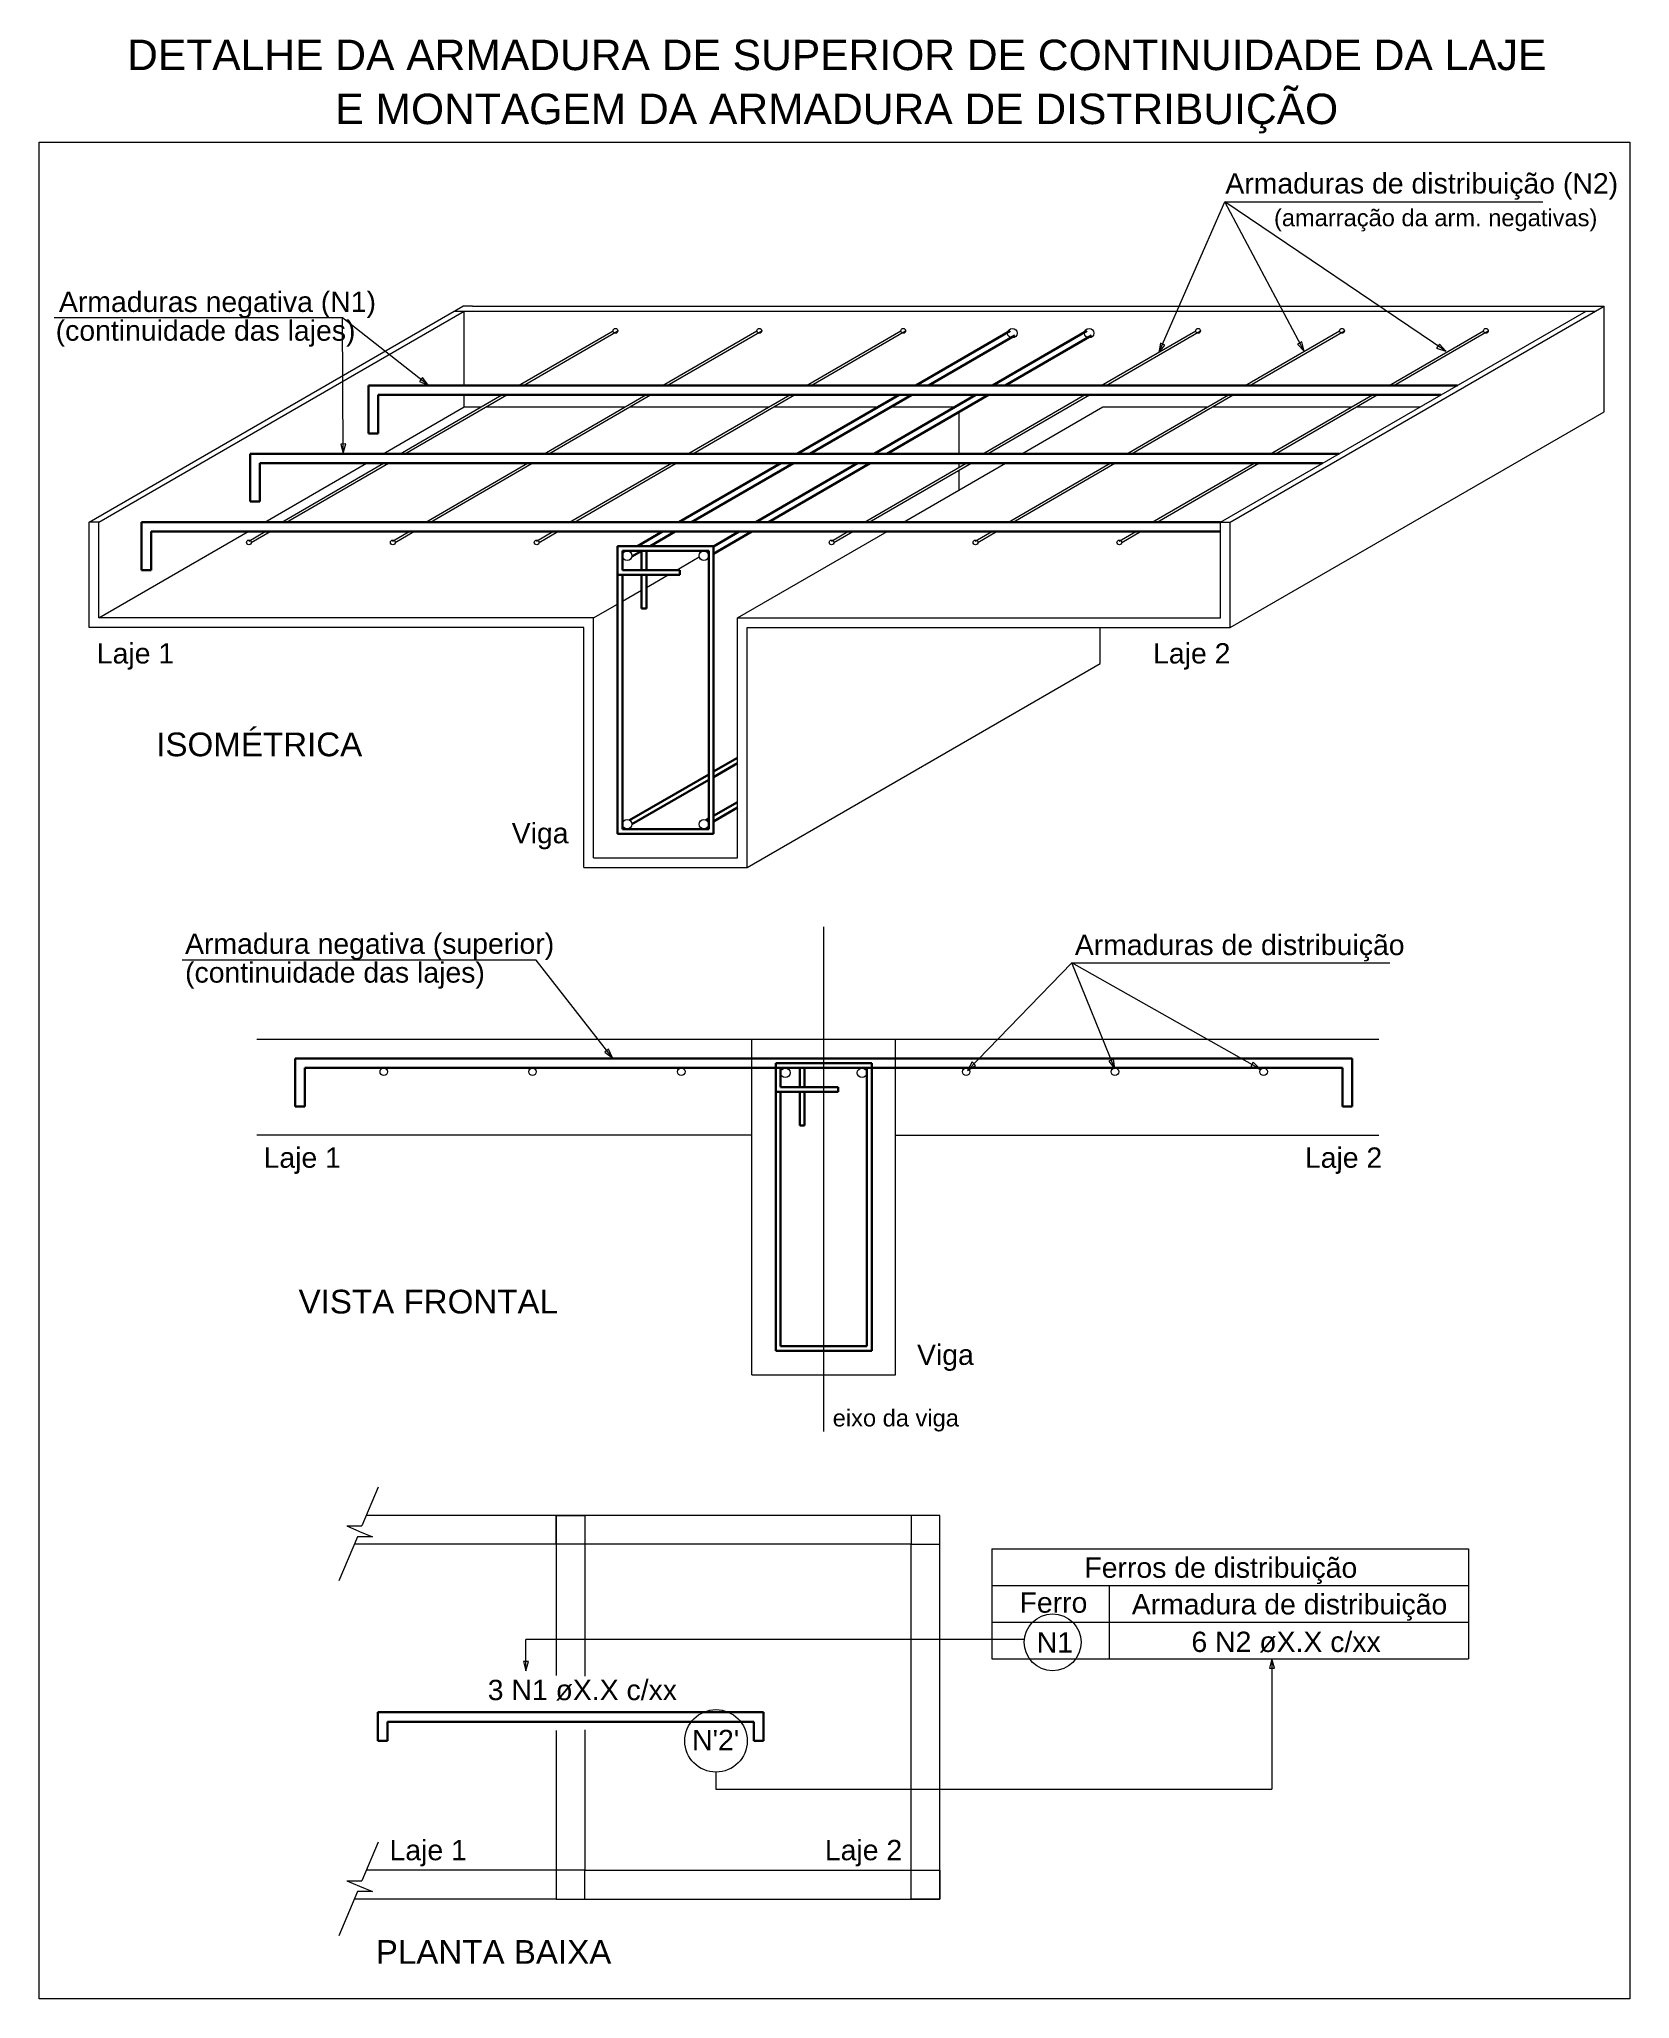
# Model space of a CAD drawing. Header units: millimetres. Extents: x 180 to 11148, y -1598 to 1045.
# Drawn here: x 2608.12 to 2624.7, y 29.2 to 49.63 of the extents above; entities that cross this region are included whole.
import ezdxf

# ---------------------------------------------------------------- set-up
doc = ezdxf.new("R2010")
doc.units = ezdxf.units.MM
doc.header["$MEASUREMENT"] = 0
for name, color, linetype, lineweight in [('Cotas', 9, 'Continuous', 5), ('DT-Armadura', 2, 'Continuous', 30), ('DT-ARMADURA NEG', 1, 'Continuous', 20), ('DT-Forma', 5, 'Continuous', 5), ('DT-Relação do aço', 9, 'Continuous', 5), ('DT-Textos', 7, 'Continuous', 5), ('EIXOS', 1, 'Continuous', 20)]:
    doc.layers.add(name, color=color, linetype=linetype, lineweight=lineweight)
doc.styles.add('Arial', font='arial.ttf')

msp = doc.modelspace()

# ---------------------------------------------------------------- texts
at = {"layer": 'DT-Textos', "linetype": 'Continuous', "line_spacing_factor": 0.798, "style": 'Arial'}
for s, insert, char_height, width, attachment_point in [('DETALHE DA ARMADURA DE SUPERIOR DE CONTINUIDADE DA LAJE', (2616.4331, 49.2997), 0.3177, 24.561143, 8), ('E MONTAGEM DA ARMADURA DE DISTRIBUIÇÃO ', (2616.4329, 48.6434), 0.3177, 17.559861, 8), ('Armaduras de distribuição (N2)', (2620.4839, 47.9524), 0.2118, 10.195259, 7), ('(amarração da arm. negativas)', (2620.9909, 47.6224), 0.1765, 5.036297, 7), ('Armaduras negativa (N1)', (2608.3249, 46.7194), 0.2118, 8.230095, 7), ('(continuidade das lajes)', (2608.2909, 46.4194), 0.2118, 7.781161, 7), ('Laje 1', (2608.7199, 43.0544), 0.2118, 2.007252, 7), ('Laje 2', (2619.7309, 43.0544), 0.2118, 2.007252, 7), ('ISOMÉTRICA', (2609.3391, 42.1477), 0.2471, 4.584305, 7), ('Viga', (2613.0449, 41.1804), 0.2118, 1.474503, 7), ('Armadura negativa (superior)', (2609.6399, 40.0274), 0.2118, 9.581573, 7), ('Armaduras de distribuição', (2618.9149, 40.0134), 0.2118, 8.558162, 7), ('(continuidade das lajes)', (2609.6399, 39.7274), 0.2118, 7.781161, 7), ('Laje 1', (2610.4579, 37.7974), 0.2118, 2.007252, 7), ('Laje 2', (2621.3129, 37.7974), 0.2118, 2.007252, 7), ('VISTA FRONTAL', (2610.8231, 36.3387), 0.2471, 5.77175, 7), ('Viga', (2617.2699, 35.7424), 0.2118, 1.474503, 7), ('eixo da viga', (2616.3909, 35.1114), 0.1765, 1.965884, 7), ('Ferros de distribuição', (2620.4369, 33.5214), 0.2118, 7.083658, 8), ('Ferro', (2618.6921, 33.2197), 0.2118, 1.760123, 8), ('Armadura de distribuição', (2621.1529, 33.1394), 0.2118, 8.189806, 8), ('N1', (2618.7071, 32.8077), 0.2118, 0.941754, 8), ('6 N2 øX.X c/xx', (2621.1171, 32.8077), 0.2118, 4.912732, 8), ('3 N1 øX.X c/xx', (2613.7811, 32.3057), 0.2118, 4.912732, 8), ("N'2'", (2615.1711, 31.7897), 0.2118, 1.223057, 8), ('Laje 1', (2611.7709, 30.5784), 0.2118, 2.007252, 7), ('Laje 2', (2616.3089, 30.5784), 0.2118, 2.007252, 7), ('PLANTA BAIXA', (2611.6281, 29.5627), 0.2471, 5.240799, 7)]:
    msp.add_mtext(s, dxfattribs=dict(at, insert=insert, char_height=char_height, width=width, attachment_point=attachment_point))

# ---------------------------------------------------------------- linework, layer by layer
at = {"layer": 'Cotas'}
for p, q in [((2619.7921, 46.3597), (2620.4791, 47.9297)), ((2621.3041, 46.3747), (2620.4791, 47.9297)), ((2620.4791, 47.9297), (2623.7951, 47.9297)), ((2622.7811, 46.3737), (2620.4791, 47.9297)), ((2611.2801, 46.7207), (2608.2751, 46.7207)), ((2611.2881, 45.3097), (2611.2801, 46.7207)), ((2612.1741, 46.0207), (2611.2801, 46.7207)), ((2613.2991, 40.0267), (2609.6101, 40.0267)), ((2614.0941, 39.0067), (2613.2991, 40.0267)), ((2617.7951, 38.8767), (2618.8821, 39.9977)), ((2619.3311, 38.8927), (2618.8821, 39.9977)), ((2618.8821, 39.9977), (2622.1981, 39.9977)), ((2620.8461, 38.8907), (2618.8821, 39.9977)), ((2611.6531, 34.5307), (2611.4831, 34.1277)), ((2611.3251, 34.1277), (2611.4591, 34.0707)), ((2611.3251, 34.1277), (2611.4831, 34.1277)), ((2611.4361, 34.0147), (2611.2421, 33.5557)), ((2611.5931, 34.0147), (2611.4361, 34.0147)), ((2611.4591, 34.0707), (2611.5931, 34.0147)), ((2618.3881, 32.9427), (2613.1931, 32.9427)), ((2613.1931, 32.6167), (2613.1931, 32.9427)), ((2620.9701, 32.7407), (2620.9701, 31.3847)), ((2615.1741, 31.5607), (2615.1741, 31.3847)), ((2615.1741, 31.3847), (2620.9701, 31.3847)), ((2611.6531, 30.8307), (2611.4831, 30.4277)), ((2611.4361, 30.3147), (2611.2421, 29.8557)), ((2611.3251, 30.4277), (2611.4591, 30.3707)), ((2611.3251, 30.4277), (2611.4831, 30.4277)), ((2611.5931, 30.3147), (2611.4361, 30.3147)), ((2611.4591, 30.3707), (2611.5931, 30.3147))]:
    msp.add_line(p, q, dxfattribs=at)
for points in [[(2608.1191, 48.5527), (2624.7001, 48.5527), (2624.7001, 29.1977), (2608.1191, 29.1977), (2608.1191, 48.5527)], [(2619.7921, 46.3597), (2619.8541, 46.4377), (2619.8071, 46.4587), (2619.7921, 46.3597)], [(2621.3041, 46.3747), (2621.2821, 46.4727), (2621.2361, 46.4477), (2621.3041, 46.3747)], [(2622.7811, 46.3737), (2622.7151, 46.4487), (2622.6861, 46.4057), (2622.7811, 46.3737)], [(2612.1741, 46.0207), (2612.1141, 46.1007), (2612.0821, 46.0597), (2612.1741, 46.0207)], [(2611.2881, 45.3097), (2611.3141, 45.4067), (2611.2621, 45.4057), (2611.2881, 45.3097)], [(2614.0941, 39.0067), (2614.0551, 39.0987), (2614.0141, 39.0667), (2614.0941, 39.0067)], [(2617.7951, 38.8767), (2617.8801, 38.9287), (2617.8431, 38.9647), (2617.7951, 38.8767)], [(2619.3311, 38.8927), (2619.3181, 38.9917), (2619.2701, 38.9727), (2619.3311, 38.8927)], [(2620.8461, 38.8907), (2620.7741, 38.9607), (2620.7491, 38.9157), (2620.8461, 38.8907)], [(2613.1931, 32.6167), (2613.2191, 32.7137), (2613.1671, 32.7137), (2613.1931, 32.6167)], [(2620.9701, 32.7407), (2620.9441, 32.6447), (2620.9961, 32.6447), (2620.9701, 32.7407)]]:
    msp.add_lwpolyline(points, dxfattribs=at)
for centre, radius in [((2618.6831, 32.9147), 0.2965), ((2615.1741, 31.8867), 0.3258)]:
    msp.add_circle(centre, radius, dxfattribs=at)
at = {"layer": 'DT-Armadura'}
for p, q in [((2617.2561, 46.0177), (2618.2411, 46.5867)), ((2618.0561, 46.0177), (2619.0411, 46.5867)), ((2617.3881, 46.0177), (2618.2891, 46.5377)), ((2618.1881, 46.0177), (2619.0891, 46.5377)), ((2611.5531, 46.0177), (2622.9031, 46.0177)), ((2611.5531, 46.0177), (2611.5531, 45.5177)), ((2611.6531, 45.9177), (2622.7301, 45.9177)), ((2611.6531, 45.9177), (2611.6531, 45.5177)), ((2616.0221, 45.3057), (2617.0831, 45.9177)), ((2616.1541, 45.3057), (2617.2151, 45.9177)), ((2616.8221, 45.3057), (2617.8831, 45.9177)), ((2616.9101, 45.8177), (2617.0831, 45.9177)), ((2616.9541, 45.3057), (2618.0151, 45.9177)), ((2617.0421, 45.8177), (2617.2151, 45.9177)), ((2617.7101, 45.8177), (2617.8831, 45.9177)), ((2617.8421, 45.8177), (2618.0151, 45.9177)), ((2611.5531, 45.5177), (2611.6531, 45.5177)), ((2610.3191, 45.2057), (2610.3191, 45.3057)), ((2610.3191, 45.3057), (2621.6691, 45.3057)), ((2610.3191, 45.3057), (2610.3191, 45.2057)), ((2610.3191, 45.3057), (2610.3191, 44.8057)), ((2610.4191, 45.2057), (2621.4961, 45.2057)), ((2610.4191, 45.2057), (2610.4191, 44.8057)), ((2614.7881, 44.5927), (2615.8491, 45.2057)), ((2614.9201, 44.5927), (2615.9811, 45.2057)), ((2615.5881, 44.5927), (2616.6491, 45.2057)), ((2615.7201, 44.5927), (2616.7811, 45.2057)), ((2610.3191, 44.8057), (2610.4191, 44.8057)), ((2609.1851, 44.4927), (2609.1851, 44.5927)), ((2609.1851, 44.5927), (2620.4351, 44.5927)), ((2609.1851, 44.5927), (2609.1851, 44.4927)), ((2609.1851, 44.5927), (2609.1851, 44.0927)), ((2609.2851, 44.4927), (2620.4351, 44.4927)), ((2609.2851, 44.4927), (2609.2851, 44.0927)), ((2615.1481, 44.3427), (2614.1481, 44.3427)), ((2614.1481, 44.3427), (2614.1481, 44.2927)), ((2614.3551, 44.3427), (2614.6151, 44.4927)), ((2614.4871, 44.3427), (2614.7471, 44.4927)), ((2615.1481, 44.3387), (2615.4151, 44.4927)), ((2615.1481, 44.2627), (2615.5471, 44.4927)), ((2615.1481, 44.3427), (2615.1481, 44.2927)), ((2614.1481, 44.2927), (2614.1481, 41.3427)), ((2615.0981, 44.2927), (2614.1981, 44.2927)), ((2614.1981, 44.2927), (2614.1981, 44.0927)), ((2614.2971, 44.2337), (2614.4011, 44.2927)), ((2614.3981, 44.2927), (2614.3981, 44.0927)), ((2614.4481, 44.2927), (2614.4481, 44.0927)), ((2615.0981, 41.3927), (2615.0981, 44.2927)), ((2615.1481, 41.3427), (2615.1481, 44.2927)), ((2609.1851, 44.0927), (2609.2851, 44.0927)), ((2614.1481, 44.0427), (2614.7981, 44.0427)), ((2614.1981, 44.0927), (2614.7981, 44.0927)), ((2614.1981, 44.0427), (2614.1981, 41.3927)), ((2614.3981, 44.0427), (2614.3981, 43.6927)), ((2614.4481, 44.0427), (2614.4481, 43.6927)), ((2614.7981, 44.0927), (2614.7981, 44.0427)), ((2614.3981, 43.6927), (2614.4481, 43.6927)), ((2615.1481, 41.9917), (2615.3981, 42.1357)), ((2614.2731, 41.4867), (2615.0981, 41.9627)), ((2614.2981, 41.4427), (2615.0981, 41.9047)), ((2615.1481, 41.9337), (2615.3981, 42.0777)), ((2615.0731, 41.4867), (2615.0981, 41.5007)), ((2615.1481, 41.5297), (2615.3981, 41.6737)), ((2615.1481, 41.4717), (2615.3981, 41.6167)), ((2614.1481, 41.3427), (2615.1481, 41.3427)), ((2614.1981, 41.3927), (2615.0981, 41.3927)), ((2610.7871, 39.0017), (2621.8061, 39.0017)), ((2610.7871, 39.0017), (2610.7871, 38.9017)), ((2610.7871, 39.0017), (2610.7871, 38.5017)), ((2610.8871, 38.9017), (2621.7061, 38.9017)), ((2610.8871, 38.9017), (2610.8871, 38.5017)), ((2615.7971, 38.9017), (2615.7971, 35.9517)), ((2616.7471, 38.9017), (2615.8471, 38.9017)), ((2615.8471, 38.9017), (2615.8471, 38.7017)), ((2616.0471, 38.9017), (2616.0471, 38.7017)), ((2616.0971, 38.9017), (2616.0971, 38.7017)), ((2616.7471, 36.0017), (2616.7471, 38.9017)), ((2616.7971, 35.9517), (2616.7971, 38.9017)), ((2621.7061, 38.9017), (2621.7061, 38.5017)), ((2621.8061, 39.0017), (2621.8061, 38.5017)), ((2615.7971, 38.6517), (2616.4471, 38.6517)), ((2615.8471, 38.7017), (2616.4471, 38.7017)), ((2615.8471, 38.6517), (2615.8471, 36.0017)), ((2616.0471, 38.6517), (2616.0471, 38.3017)), ((2616.0971, 38.6517), (2616.0971, 38.3017)), ((2616.4471, 38.7017), (2616.4471, 38.6517)), ((2610.7871, 38.5017), (2610.8871, 38.5017)), ((2621.8061, 38.5017), (2621.7061, 38.5017)), ((2616.0471, 38.3017), (2616.0971, 38.3017)), ((2615.8471, 36.0017), (2616.7471, 36.0017)), ((2615.7971, 35.9517), (2616.7971, 35.9517)), ((2611.6501, 32.1867), (2615.6691, 32.1867)), ((2611.6501, 32.1867), (2611.6501, 32.0867)), ((2611.6501, 32.1867), (2611.6501, 31.8867)), ((2611.7501, 32.0867), (2615.5691, 32.0867)), ((2611.7501, 32.0867), (2611.7501, 31.8867)), ((2615.5691, 32.0867), (2615.5691, 31.8867)), ((2615.6691, 32.1867), (2615.6691, 31.8867)), ((2611.6501, 31.8867), (2611.7501, 31.8867)), ((2615.6691, 31.8867), (2615.5691, 31.8867))]:
    msp.add_line(p, q, dxfattribs=at)
at = {"layer": 'DT-Armadura', "linetype": 'Continuous'}
for p, q in [((2616.7971, 38.9517), (2615.7971, 38.9517)), ((2615.7971, 38.9517), (2615.7971, 38.9017)), ((2616.7971, 38.9517), (2616.7971, 38.9017))]:
    msp.add_line(p, q, dxfattribs=at)
at = {"layer": 'DT-ARMADURA NEG'}
for p, q in [((2613.1161, 46.0177), (2614.1011, 46.5867)), ((2613.1661, 46.0177), (2614.1511, 46.5867)), ((2614.6161, 46.0177), (2615.6011, 46.5867)), ((2614.6661, 46.0177), (2615.6511, 46.5867)), ((2616.1161, 46.0177), (2617.1011, 46.5867)), ((2616.1661, 46.0177), (2617.1511, 46.5867)), ((2619.1901, 46.0177), (2620.1751, 46.5867)), ((2619.2401, 46.0177), (2620.2251, 46.5867)), ((2620.6901, 46.0177), (2621.6751, 46.5867)), ((2620.7401, 46.0177), (2621.7251, 46.5867)), ((2622.1901, 46.0177), (2623.1751, 46.5867)), ((2622.2401, 46.0177), (2623.2251, 46.5867)), ((2611.8821, 45.3057), (2612.9431, 45.9177)), ((2611.9321, 45.3057), (2612.9931, 45.9177)), ((2613.3821, 45.3057), (2614.4431, 45.9177)), ((2613.4321, 45.3057), (2614.4931, 45.9177)), ((2614.8821, 45.3057), (2615.9431, 45.9177)), ((2614.9321, 45.3057), (2615.9931, 45.9177)), ((2617.9561, 45.3057), (2619.0171, 45.9177)), ((2618.0061, 45.3057), (2619.0671, 45.9177)), ((2619.4561, 45.3057), (2620.5171, 45.9177)), ((2619.5061, 45.3057), (2620.5671, 45.9177)), ((2620.9561, 45.3057), (2622.0171, 45.9177)), ((2621.0061, 45.3057), (2622.0671, 45.9177)), ((2610.6481, 44.5927), (2611.7091, 45.2057)), ((2610.6981, 44.5927), (2611.7591, 45.2057)), ((2612.1481, 44.5927), (2613.2091, 45.2057)), ((2612.1981, 44.5927), (2613.2591, 45.2057)), ((2613.6481, 44.5927), (2614.7091, 45.2057)), ((2613.6981, 44.5927), (2614.7591, 45.2057)), ((2616.7221, 44.5927), (2617.7831, 45.2057)), ((2616.7721, 44.5927), (2617.8331, 45.2057)), ((2618.2221, 44.5927), (2619.2831, 45.2057)), ((2618.2721, 44.5927), (2619.3331, 45.2057)), ((2619.7221, 44.5927), (2620.7831, 45.2057)), ((2619.7721, 44.5927), (2620.8331, 45.2057)), ((2610.3031, 44.3937), (2610.4751, 44.4927)), ((2610.3301, 44.3807), (2610.5251, 44.4927)), ((2611.8031, 44.3937), (2611.9751, 44.4927)), ((2611.8301, 44.3807), (2612.0251, 44.4927)), ((2613.3031, 44.3937), (2613.4751, 44.4927)), ((2613.3301, 44.3807), (2613.5251, 44.4927)), ((2616.3771, 44.3937), (2616.5491, 44.4927)), ((2616.4041, 44.3807), (2616.5991, 44.4927)), ((2617.8771, 44.3937), (2618.0491, 44.4927)), ((2617.9041, 44.3807), (2618.0991, 44.4927)), ((2619.3771, 44.3937), (2619.5491, 44.4927)), ((2619.4041, 44.3807), (2619.5991, 44.4927))]:
    msp.add_line(p, q, dxfattribs=at)
for centre, radius in [((2614.1261, 46.5867), 0.025), ((2615.6261, 46.5867), 0.025), ((2617.1261, 46.5867), 0.025), ((2618.2641, 46.5617), 0.05), ((2619.0641, 46.5617), 0.05), ((2620.2001, 46.5867), 0.025), ((2621.7001, 46.5867), 0.025), ((2623.2001, 46.5867), 0.025), ((2610.3051, 44.3807), 0.025), ((2611.8051, 44.3807), 0.025), ((2613.3051, 44.3807), 0.025), ((2616.3791, 44.3807), 0.025), ((2617.8791, 44.3807), 0.025), ((2619.3791, 44.3807), 0.025), ((2614.2481, 44.2427), 0.05), ((2615.0481, 44.2427), 0.05), ((2614.2481, 41.4427), 0.05), ((2615.0481, 41.4427), 0.05), ((2611.7111, 38.8627), 0.0391), ((2613.2611, 38.8627), 0.0391), ((2614.8121, 38.8627), 0.0391), ((2615.8971, 38.8517), 0.05), ((2616.6971, 38.8517), 0.05), ((2617.7821, 38.8627), 0.0391), ((2619.3331, 38.8627), 0.0391), ((2620.8831, 38.8627), 0.0391)]:
    msp.add_circle(centre, radius, dxfattribs=at)
at = {"layer": 'DT-Forma'}
for p, q in [((2608.6391, 44.5927), (2612.5361, 46.8427)), ((2608.7391, 44.5927), (2612.5491, 46.7927)), ((2612.4491, 46.7927), (2624.3461, 46.7927)), ((2612.6361, 46.8427), (2612.5361, 46.8427)), ((2612.5491, 46.0177), (2612.5491, 46.7927)), ((2612.6361, 46.8427), (2624.4321, 46.8427)), ((2620.4351, 44.5927), (2624.2461, 46.7927)), ((2620.5351, 44.5927), (2624.4321, 46.8427)), ((2624.3321, 46.8427), (2624.4321, 46.8427)), ((2624.4321, 45.7427), (2624.4321, 46.8427)), ((2611.7051, 45.3057), (2612.5491, 45.7927)), ((2612.5491, 45.7927), (2612.5491, 45.9177)), ((2612.5491, 45.7927), (2612.7261, 45.7927)), ((2612.7761, 45.7927), (2614.2261, 45.7927)), ((2614.2761, 45.7927), (2615.7261, 45.7927)), ((2615.7761, 45.7927), (2616.8671, 45.7927)), ((2616.9991, 45.7927), (2617.6671, 45.7927)), ((2618.3641, 45.3057), (2619.2081, 45.7927)), ((2619.2081, 45.7927), (2620.3001, 45.7927)), ((2620.3501, 45.7927), (2621.8001, 45.7927)), ((2621.8501, 45.7927), (2622.5141, 45.7927)), ((2617.7081, 45.3057), (2617.7081, 45.7407)), ((2620.5351, 43.4927), (2624.4321, 45.7427)), ((2610.4711, 44.5927), (2611.5321, 45.2057)), ((2617.1301, 44.5927), (2618.1911, 45.2057)), ((2617.7081, 45.1627), (2617.7081, 45.2057)), ((2617.7081, 44.9267), (2617.7081, 45.1337)), ((2608.6391, 43.4927), (2608.6391, 44.5927)), ((2608.7391, 44.5927), (2608.6391, 44.5927)), ((2608.7391, 43.5927), (2608.7391, 44.5927)), ((2620.4351, 43.5927), (2620.4351, 44.5927)), ((2620.4351, 44.5927), (2620.5351, 44.5927)), ((2620.5351, 43.4927), (2620.5351, 44.5927)), ((2608.7391, 43.5927), (2610.2971, 44.4927)), ((2615.3981, 43.5927), (2616.9571, 44.4927)), ((2614.7641, 44.0927), (2615.0001, 44.2297)), ((2614.4481, 43.9107), (2614.6771, 44.0427)), ((2613.8981, 43.5927), (2614.1481, 43.7377)), ((2614.1981, 43.7667), (2614.3981, 43.8817)), ((2613.8981, 43.5927), (2608.7391, 43.5927)), ((2613.8981, 41.0927), (2613.8981, 43.5927)), ((2615.3981, 43.5927), (2620.4351, 43.5927)), ((2615.3981, 41.0927), (2615.3981, 43.5927)), ((2613.7981, 43.4927), (2608.6391, 43.4927)), ((2613.7981, 40.9927), (2613.7981, 43.4927)), ((2615.4981, 40.9927), (2615.4981, 43.4927)), ((2615.4981, 43.4927), (2620.5351, 43.4927)), ((2619.1791, 43.1177), (2619.1791, 43.4927)), ((2615.4981, 40.9927), (2619.1791, 43.1177)), ((2613.8981, 41.0927), (2615.3981, 41.0927)), ((2613.7981, 40.9927), (2615.4981, 40.9927)), ((2610.3871, 39.2017), (2622.0841, 39.2017)), ((2615.5471, 38.2017), (2610.3871, 38.2017)), ((2615.5471, 35.7017), (2615.5471, 38.2017)), ((2617.0471, 38.2017), (2622.0841, 38.2017)), ((2617.0471, 35.7017), (2617.0471, 38.2017)), ((2615.5471, 35.7017), (2617.0471, 35.7017)), ((2613.5071, 34.2377), (2611.5301, 34.2377)), ((2613.5071, 33.9377), (2611.4031, 33.9377)), ((2613.5071, 30.5377), (2611.5301, 30.5377)), ((2613.5071, 30.2377), (2611.4031, 30.2377))]:
    msp.add_line(p, q, dxfattribs=at)
at = {"layer": 'DT-Forma', "linetype": 'Continuous'}
for p, q in [((2615.5471, 38.2017), (2615.5471, 39.2017)), ((2617.0471, 38.2017), (2617.0471, 39.2017))]:
    msp.add_line(p, q, dxfattribs=at)
at = {"layer": 'DT-Forma'}
for points in [[(2613.8071, 33.9377), (2613.5071, 33.9377), (2613.5071, 34.2377), (2613.8071, 34.2377), (2613.8071, 33.9377)], [(2613.5071, 30.2377), (2617.5071, 30.2377), (2617.5071, 34.2377), (2613.5071, 34.2377), (2613.5071, 32.5677)], [(2617.2071, 33.9377), (2617.5071, 33.9377), (2617.5071, 34.2377), (2617.2071, 34.2377), (2617.2071, 33.9377)], [(2613.8071, 30.5377), (2617.2071, 30.5377), (2617.2071, 33.9377), (2613.8071, 33.9377), (2613.8071, 32.5617)], [(2613.5071, 31.9957), (2613.5071, 30.2377)], [(2613.8071, 32.0007), (2613.8071, 30.5377)], [(2613.8071, 30.5377), (2613.5071, 30.5377), (2613.5071, 30.2377), (2613.8071, 30.2377), (2613.8071, 30.5377)], [(2617.2071, 30.5377), (2617.5071, 30.5377), (2617.5071, 30.2377), (2617.2071, 30.2377), (2617.2071, 30.5377)]]:
    msp.add_lwpolyline(points, dxfattribs=at)
at = {"layer": 'DT-Relação do aço', "color": 7}
for p, q in [((2618.0491, 33.8887), (2623.0171, 33.8887)), ((2618.0491, 33.8887), (2618.0491, 32.7407)), ((2623.0171, 33.8887), (2623.0171, 32.7407)), ((2618.0491, 33.5067), (2623.0171, 33.5067)), ((2619.2741, 33.5067), (2619.2741, 32.7407)), ((2618.0491, 33.1257), (2623.0171, 33.1257)), ((2618.0491, 32.7407), (2623.0171, 32.7407))]:
    msp.add_line(p, q, dxfattribs=at)
at = {"layer": 'EIXOS'}
msp.add_line((2616.2971, 35.1117), (2616.2971, 40.3717), dxfattribs=at)

msp.set_redraw_order([(e.dxf.handle, doc.entitydb.next_handle()) for e in msp.query("TEXT MTEXT ATTDEF DIMENSION ARC_DIMENSION")])  # texts and dimensions are drawn at this point

doc.saveas('drawing.dxf')
